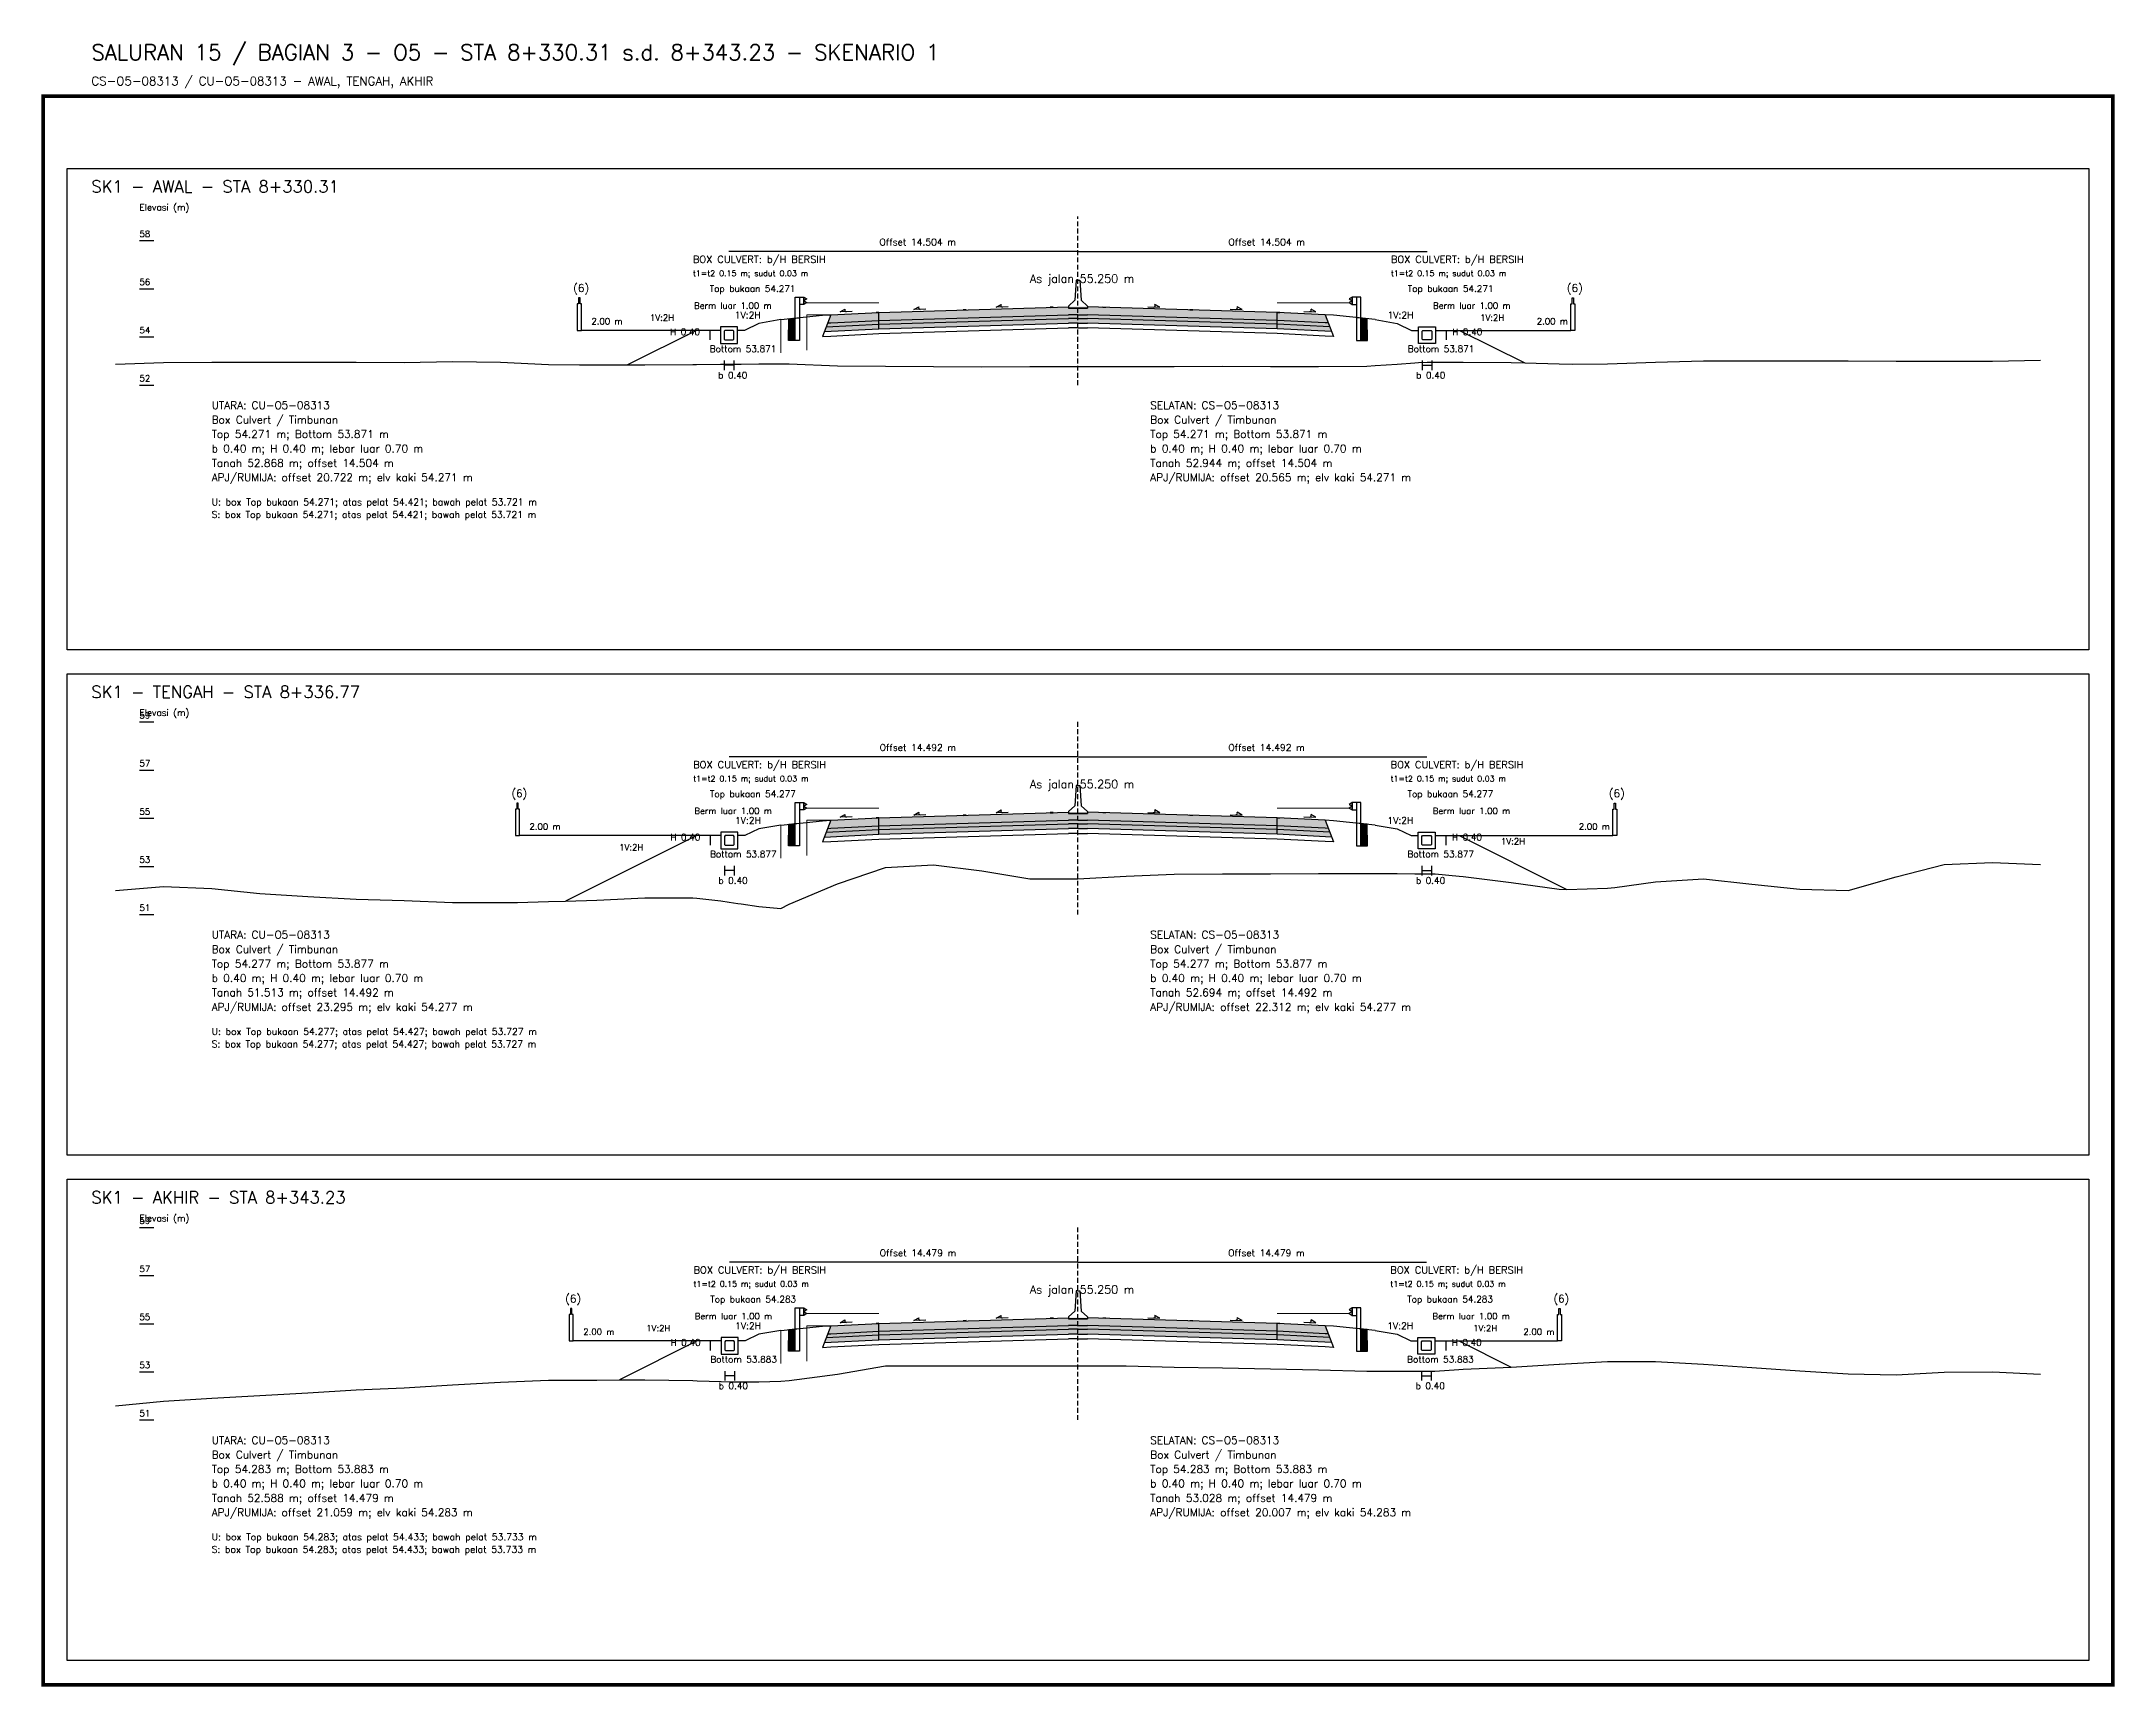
# Model space of a CAD drawing. Header units: metres. Extents: x -24715 to -24517, y 27498 to 30841.
# Drawn here: x -24714.7 to -24628.6, y 30054.3 to 30122.7 of the extents above; entities that cross this region are included whole.
import ezdxf

# ---------------------------------------------------------------- set-up
doc = ezdxf.new("R2010")
doc.units = ezdxf.units.M
doc.linetypes.add('PS_DASH', pattern=[0.3, 0.2, -0.1])
for name, color, linetype, lineweight in [('Dimensi', 230, 'Continuous', 20), ('GRS-ARSIR (HATCH)', 8, 'Continuous', 9), ('Guardrail', 20, 'Continuous', 30), ('HATCH - Beton ramping', 210, 'Continuous', 9), ('HATCH - LFA', 30, 'Continuous', 9), ('HATCH - Pavement', 50, 'Continuous', 9), ('Marka', 20, 'Continuous', 30), ('POT_ALL_GROUP', 2, 'Continuous', 70)]:
    doc.layers.add(name, color=color, linetype=linetype, lineweight=lineweight)
for name, color, linetype in [('POT_ALL_APJ', 2, 'Continuous'), ('POT_ALL_BORDER', 8, 'Continuous'), ('POT_ALL_BUILDING', 2, 'Continuous'), ('POT_ALL_CHANNEL1', 200, 'Continuous'), ('POT_ALL_DIM', 7, 'Continuous'), ('POT_ALL_GROUND', 1, 'Continuous'), ('POT_ALL_GUIDE', 8, 'Continuous'), ('POT_ALL_NOTE', 30, 'Continuous'), ('POT_ALL_ROAD', 4, 'Continuous')]:
    doc.layers.add(name, color=color, linetype=linetype)
doc.styles.get("Standard").update_dxf_attribs({"font": 'simplex.shx'})

msp = doc.modelspace()

# ---------------------------------------------------------------- texts
at = {"layer": 'POT_ALL_APJ'}
for s, height, p in [('(6)', 0.32, (-24692.62177, 30112.25232)), ('(6)', 0.32, (-24651.33399, 30112.25232)), ('2.00 m', 0.26, (-24691.87177, 30110.90232)), ('2.00 m', 0.26, (-24652.58399, 30110.90232)), ('(6)', 0.32, (-24695.19442, 30091.25848)), ('(6)', 0.32, (-24649.58728, 30091.25848)), ('2.00 m', 0.26, (-24694.44442, 30089.90848)), ('2.00 m', 0.26, (-24650.83728, 30089.90848)), ('(6)', 0.32, (-24692.95822, 30070.26464)), ('(6)', 0.32, (-24651.89232, 30070.26464)), ('2.00 m', 0.26, (-24692.20822, 30068.91464)), ('2.00 m', 0.26, (-24653.14232, 30068.91464))]:
    msp.add_text(s, height=height, dxfattribs=at).set_placement(p)
at = {"layer": 'POT_ALL_BUILDING'}
for s, height, p in [('BOX CULVERT: b/H BERSIH', 0.3, (-24687.65324, 30113.45232)), ('BOX CULVERT: b/H BERSIH', 0.3, (-24658.64554, 30113.45232)), ('t1=t2 0.15 m; sudut 0.03 m', 0.24, (-24687.65324, 30112.90232)), ('t1=t2 0.15 m; sudut 0.03 m', 0.24, (-24658.64554, 30112.90232)), ('BOX CULVERT: b/H BERSIH', 0.3, (-24687.64093, 30092.45848)), ('BOX CULVERT: b/H BERSIH', 0.3, (-24658.65786, 30092.45848)), ('t1=t2 0.15 m; sudut 0.03 m', 0.24, (-24687.64093, 30091.90848)), ('t1=t2 0.15 m; sudut 0.03 m', 0.24, (-24658.65786, 30091.90848)), ('BOX CULVERT: b/H BERSIH', 0.3, (-24687.62861, 30071.46464)), ('BOX CULVERT: b/H BERSIH', 0.3, (-24658.67018, 30071.46464)), ('t1=t2 0.15 m; sudut 0.03 m', 0.24, (-24687.62861, 30070.91464)), ('t1=t2 0.15 m; sudut 0.03 m', 0.24, (-24658.67018, 30070.91464))]:
    msp.add_text(s, height=height, dxfattribs=at).set_placement(p)
at = {"layer": 'POT_ALL_CHANNEL1'}
for s, height, p in [('Top bukaan 54.271', 0.27, (-24686.95324, 30112.25232)), ('Top bukaan 54.271', 0.27, (-24657.94554, 30112.25232)), ('Bottom 53.871', 0.27, (-24686.95324, 30109.75232)), ('Bottom 53.871', 0.27, (-24657.94554, 30109.75232)), ('UTARA: CU-O5-08313', 0.32, (-24707.64939, 30107.3816)), ('SELATAN: CS-O5-08313', 0.32, (-24668.64939, 30107.3816)), ('Top bukaan 54.277', 0.27, (-24686.94093, 30091.25848)), ('Top bukaan 54.277', 0.27, (-24657.95786, 30091.25848)), ('Bottom 53.877', 0.27, (-24686.94093, 30088.75848)), ('Bottom 53.877', 0.27, (-24657.95786, 30088.75848)), ('UTARA: CU-O5-08313', 0.32, (-24707.64939, 30085.3816)), ('SELATAN: CS-O5-08313', 0.32, (-24668.64939, 30085.3816)), ('Top bukaan 54.283', 0.27, (-24686.92861, 30070.26464)), ('Top bukaan 54.283', 0.27, (-24657.97018, 30070.26464)), ('Bottom 53.883', 0.27, (-24686.92861, 30067.76464)), ('Bottom 53.883', 0.27, (-24657.97018, 30067.76464)), ('UTARA: CU-O5-08313', 0.32, (-24707.64939, 30064.3816)), ('SELATAN: CS-O5-08313', 0.32, (-24668.64939, 30064.3816))]:
    msp.add_text(s, height=height, dxfattribs=at).set_placement(p)
at = {"layer": 'POT_ALL_DIM'}
for s, height, p in [('SK1 - AWAL - STA 8+330.31', 0.5, (-24712.64939, 30116.3816)), ('Elevasi (m)', 0.27, (-24710.64939, 30115.6316)), ('58', 0.26, (-24710.64939, 30114.5316)), ('Offset 14.504 m', 0.28, (-24679.90132, 30114.1816)), ('Offset 14.504 m', 0.28, (-24665.39747, 30114.1816)), ('As jalan 55.250 m', 0.34, (-24673.64939, 30112.6316)), ('56', 0.26, (-24710.64939, 30112.5316)), ('1V:2H', 0.26, (-24689.43751, 30111.05232)), ('Berm luar 1.00 m', 0.26, (-24687.60324, 30111.55232)), ('1V:2H', 0.28, (-24685.91128, 30111.1483)), ('1V:2H', 0.28, (-24658.78751, 30111.1483)), ('Berm luar 1.00 m', 0.26, (-24656.89554, 30111.55232)), ('1V:2H', 0.26, (-24654.93977, 30111.05232)), ('54', 0.26, (-24710.64939, 30110.5316)), ('H 0.40', 0.27, (-24688.60324, 30110.45232)), ('H 0.40', 0.27, (-24656.09554, 30110.45232)), ('52', 0.26, (-24710.64939, 30108.5316)), ('b 0.40', 0.27, (-24686.60324, 30108.65232)), ('b 0.40', 0.27, (-24657.59554, 30108.65232)), ('Box Culvert / Timbunan', 0.32, (-24707.64939, 30106.7816)), ('Box Culvert / Timbunan', 0.32, (-24668.64939, 30106.7816)), ('Top 54.271 m; Bottom 53.871 m', 0.32, (-24707.64939, 30106.1816)), ('Top 54.271 m; Bottom 53.871 m', 0.32, (-24668.64939, 30106.1816)), ('Tanah 52.868 m; offset 14.504 m', 0.32, (-24707.64939, 30104.9816)), ('b 0.40 m; H 0.40 m; lebar luar 0.70 m', 0.32, (-24707.64939, 30105.5816)), ('Tanah 52.944 m; offset 14.504 m', 0.32, (-24668.64939, 30104.9816)), ('b 0.40 m; H 0.40 m; lebar luar 0.70 m', 0.32, (-24668.64939, 30105.5816)), ('APJ/RUMIJA: offset 20.722 m; elv kaki 54.271 m', 0.32, (-24707.64939, 30104.3816)), ('APJ/RUMIJA: offset 20.565 m; elv kaki 54.271 m', 0.32, (-24668.64939, 30104.3816)), ('SK1 - TENGAH - STA 8+336.77', 0.5, (-24712.64939, 30095.3816)), ('59', 0.26, (-24710.64939, 30094.5316)), ('Elevasi (m)', 0.27, (-24710.64939, 30094.6316)), ('Offset 14.492 m', 0.28, (-24679.89516, 30093.1816)), ('Offset 14.492 m', 0.28, (-24665.40363, 30093.1816)), ('57', 0.26, (-24710.64939, 30092.5316)), ('As jalan 55.250 m', 0.34, (-24673.64939, 30091.6316)), ('55', 0.26, (-24710.64939, 30090.5316)), ('Berm luar 1.00 m', 0.26, (-24687.59093, 30090.55848)), ('Berm luar 1.00 m', 0.26, (-24656.90786, 30090.55848)), ('H 0.40', 0.27, (-24688.59093, 30089.45848)), ('1V:2H', 0.28, (-24685.90512, 30090.15138)), ('1V:2H', 0.28, (-24658.79367, 30090.15138)), ('H 0.40', 0.27, (-24656.10786, 30089.45848)), ('53', 0.26, (-24710.64939, 30088.5316)), ('1V:2H', 0.26, (-24690.71767, 30089.04512)), ('1V:2H', 0.26, (-24654.07257, 30089.29081)), ('b 0.40', 0.27, (-24686.59093, 30087.65848)), ('b 0.40', 0.27, (-24657.60786, 30087.65848)), ('51', 0.26, (-24710.64939, 30086.5316)), ('Top 54.277 m; Bottom 53.877 m', 0.32, (-24707.64939, 30084.1816)), ('Box Culvert / Timbunan', 0.32, (-24707.64939, 30084.7816)), ('Top 54.277 m; Bottom 53.877 m', 0.32, (-24668.64939, 30084.1816)), ('Box Culvert / Timbunan', 0.32, (-24668.64939, 30084.7816)), ('b 0.40 m; H 0.40 m; lebar luar 0.70 m', 0.32, (-24707.64939, 30083.5816)), ('b 0.40 m; H 0.40 m; lebar luar 0.70 m', 0.32, (-24668.64939, 30083.5816)), ('Tanah 51.513 m; offset 14.492 m', 0.32, (-24707.64939, 30082.9816)), ('APJ/RUMIJA: offset 23.295 m; elv kaki 54.277 m', 0.32, (-24707.64939, 30082.3816)), ('Tanah 52.694 m; offset 14.492 m', 0.32, (-24668.64939, 30082.9816)), ('APJ/RUMIJA: offset 22.312 m; elv kaki 54.277 m', 0.32, (-24668.64939, 30082.3816)), ('SK1 - AKHIR - STA 8+343.23', 0.5, (-24712.64939, 30074.3816)), ('59', 0.26, (-24710.64939, 30073.5316)), ('Elevasi (m)', 0.27, (-24710.64939, 30073.6316)), ('Offset 14.479 m', 0.28, (-24679.889, 30072.1816)), ('Offset 14.479 m', 0.28, (-24665.40979, 30072.1816)), ('57', 0.26, (-24710.64939, 30071.5316)), ('As jalan 55.250 m', 0.34, (-24673.64939, 30070.6316)), ('Berm luar 1.00 m', 0.26, (-24687.57861, 30069.56464)), ('Berm luar 1.00 m', 0.26, (-24656.92018, 30069.56464)), ('55', 0.26, (-24710.64939, 30069.5316)), ('1V:2H', 0.26, (-24689.59341, 30069.06464)), ('1V:2H', 0.28, (-24685.89896, 30069.15446)), ('1V:2H', 0.28, (-24658.79983, 30069.15446)), ('1V:2H', 0.26, (-24655.23125, 30069.06464)), ('H 0.40', 0.27, (-24688.57861, 30068.46464)), ('H 0.40', 0.27, (-24656.12018, 30068.46464)), ('53', 0.26, (-24710.64939, 30067.5316)), ('b 0.40', 0.27, (-24686.57861, 30066.66464)), ('b 0.40', 0.27, (-24657.62018, 30066.66464)), ('51', 0.26, (-24710.64939, 30065.5316)), ('Box Culvert / Timbunan', 0.32, (-24707.64939, 30063.7816)), ('Box Culvert / Timbunan', 0.32, (-24668.64939, 30063.7816)), ('Top 54.283 m; Bottom 53.883 m', 0.32, (-24707.64939, 30063.1816)), ('Top 54.283 m; Bottom 53.883 m', 0.32, (-24668.64939, 30063.1816)), ('Tanah 52.588 m; offset 14.479 m', 0.32, (-24707.64939, 30061.9816)), ('b 0.40 m; H 0.40 m; lebar luar 0.70 m', 0.32, (-24707.64939, 30062.5816)), ('Tanah 53.028 m; offset 14.479 m', 0.32, (-24668.64939, 30061.9816)), ('b 0.40 m; H 0.40 m; lebar luar 0.70 m', 0.32, (-24668.64939, 30062.5816)), ('APJ/RUMIJA: offset 21.059 m; elv kaki 54.283 m', 0.32, (-24707.64939, 30061.3816)), ('APJ/RUMIJA: offset 20.007 m; elv kaki 54.283 m', 0.32, (-24668.64939, 30061.3816))]:
    msp.add_text(s, height=height, dxfattribs=at).set_placement(p)
at = {"layer": 'POT_ALL_GROUP', "lineweight": 0}
for s, height, p in [('SALURAN 15 / BAGIAN 3 - O5 - STA 8+330.31 s.d. 8+343.23 - SKENARIO 1', 0.65, (-24712.64939, 30121.8816)), ('CS-O5-08313 / CU-O5-08313 - AWAL, TENGAH, AKHIR', 0.36, (-24712.64939, 30120.8316))]:
    msp.add_text(s, height=height, dxfattribs=at).set_placement(p)
at = {"layer": 'POT_ALL_NOTE'}
for s, p in [('U: box Top bukaan 54.271; atas pelat 54.421; bawah pelat 53.721 m', (-24707.64939, 30103.3816)), ('S: box Top bukaan 54.271; atas pelat 54.421; bawah pelat 53.721 m', (-24707.64939, 30102.8616)), ('S: box Top bukaan 54.277; atas pelat 54.427; bawah pelat 53.727 m', (-24707.64939, 30080.8616)), ('U: box Top bukaan 54.277; atas pelat 54.427; bawah pelat 53.727 m', (-24707.64939, 30081.3816)), ('U: box Top bukaan 54.283; atas pelat 54.433; bawah pelat 53.733 m', (-24707.64939, 30060.3816)), ('S: box Top bukaan 54.283; atas pelat 54.433; bawah pelat 53.733 m', (-24707.64939, 30059.8616))]:
    msp.add_text(s, height=0.28, dxfattribs=at).set_placement(p)

# ---------------------------------------------------------------- blocks, each defined once
blk = doc.blocks.new('JALAN_ASLI_TIPIKAL_2OKT_METER')
at = {"layer": 'Guardrail', "lineweight": 9}
h = blk.add_hatch(dxfattribs=at)
h.set_pattern_fill('JIS_LC_20', color=256, scale=0.002)
h.set_pattern_definition([(45, (-29.65569, -21.99233), (-0.02828427, 0.02828427), []), (45, (-29.65489, -21.99233), (-0.02828427, 0.02828427), [])])
h.paths.add_polyline_path([(-12.025, -1.394), (-11.753, -1.394), (-11.753, -0.471), (-12.018, -0.498)])
h = blk.add_hatch(dxfattribs=at)
h.set_pattern_fill('JIS_LC_20', color=256, scale=0.002)
h.set_pattern_definition([(45, (-29.40569, -21.99233), (-0.02828427, 0.02828427), []), (45, (-29.40489, -21.99233), (-0.02828427, 0.02828427), [])])
h.paths.add_polyline_path([(12.018, -0.498), (11.753, -0.471), (11.753, -1.394), (12.025, -1.394)])
at = {"layer": 'HATCH - Beton ramping'}
h = blk.add_hatch(dxfattribs=at)
h.set_pattern_fill('AR-CONC', color=256, scale=0.0005)
h.set_pattern_definition([(50, (-28.949556, -21.99233), (0.09109233, -0.00796954), [0.009525, -0.104775]), (355, (-28.94956, -21.99233), (-0.0176217, 0.09552842), [0.00762, -0.0838203]), (100.45144, (-28.941965, -21.992995), (0.07347062, 0.08755888), [0.008095, -0.08904512]), (46.1842, (-28.94956, -21.96693), (0.13553952, -0.02102116), [0.0142875, -0.1571625]), (96.63556, (-28.93826, -21.96868), (0.11870207, 0.12371306), [0.0121425, -0.1335678]), (351.18415, (-28.94956, -21.96693), (0.11870207, 0.12371306), [0.01143, -0.12572987]), (21, (-28.936856, -21.97328), (0.0758072, -0.0511326), [0.009525, -0.104775]), (326, (-28.93686, -21.97328), (0.03090101, 0.09209398), [0.00762, -0.08382]), (71.45144, (-28.93054, -21.97754), (0.1067082, 0.04096138), [0.008095, -0.08904497]), (37.5, (-28.949556, -21.99233), (0.001544302, 0.04227752), [0, -0.082804, 0, -0.08509, 0, -0.0841375]), (7.5, (-28.949556, -21.99233), (0.03340983, 0.05009029), [0, -0.048514, 0, -0.080899, 0, -0.0320675]), (327.5, (-28.977877, -21.99233), (0.067795298, -0.002864372), [0, -0.03175, 0, -0.09906, 0, -0.131445]), (317.5, (-28.990577, -21.99233), (0.07406459, 0.01271325), [0, -0.041275, 0, -0.065786, 0, -0.093345])])
h.paths.add_polyline_path([(-8.27, -0.566), (-10.401, -0.666), (-10.461, -0.826), (-8.27, -0.716)])
h.paths.add_polyline_path([(-0.4, -0.48), (0, -0.48), (0, -0.33), (-0.4, -0.33), (-8.27, -0.566), (-8.27, -0.716)])
h = blk.add_hatch(dxfattribs=at)
h.set_pattern_fill('AR-CONC', color=256, scale=0.0005)
h.set_pattern_definition([(50, (-28.699556, -21.99233), (0.09109233, -0.00796954), [0.009525, -0.104775]), (355, (-28.69956, -21.99233), (-0.01762171, 0.09552842), [0.00762, -0.0838203]), (100.45144, (-28.691965, -21.992995), (0.07347062, 0.08755888), [0.008095, -0.08904512]), (46.1842, (-28.69956, -21.96693), (0.13553952, -0.02102116), [0.0142875, -0.1571625]), (96.63556, (-28.68826, -21.96868), (0.11870207, 0.12371306), [0.0121425, -0.1335678]), (351.18415, (-28.69956, -21.96693), (0.11870207, 0.12371306), [0.01143, -0.12572987]), (21, (-28.686856, -21.97328), (0.0758072, -0.0511326), [0.009525, -0.104775]), (326, (-28.68686, -21.97328), (0.03090101, 0.09209398), [0.00762, -0.08382]), (71.45144, (-28.68054, -21.97754), (0.10670821, 0.04096138), [0.008095, -0.08904497]), (37.5, (-28.699556, -21.99233), (0.001544302, 0.04227752), [0, -0.082804, 0, -0.08509, 0, -0.0841375]), (7.5, (-28.699556, -21.99233), (0.03340983, 0.050090287), [0, -0.048514, 0, -0.080899, 0, -0.0320675]), (327.5, (-28.727877, -21.99233), (0.067795298, -0.002864372), [0, -0.03175, 0, -0.09906, 0, -0.131445]), (317.5, (-28.740577, -21.99233), (0.07406459, 0.012713246), [0, -0.041275, 0, -0.065786, 0, -0.093345])])
h.paths.add_polyline_path([(8.27, -0.566), (10.401, -0.666), (10.461, -0.826), (8.27, -0.716)])
h.paths.add_polyline_path([(0.4, -0.48), (0, -0.48), (0, -0.33), (0.4, -0.33), (8.27, -0.566), (8.27, -0.716)])
at = {"layer": 'HATCH - LFA'}
h = blk.add_hatch(dxfattribs=at)
h.set_pattern_fill('GRAVEL', color=256, scale=0.0075)
h.set_pattern_definition([(228.012788, (-28.812396, -21.801831), (-1.524, -1.7145), [0.0256291, -2.5372863]), (184.96974, (-28.829541, -21.820881), (2.2859999991, 0.1905000109), [0.04398035, -4.3540537]), (132.510447, (-28.873356, -21.824691), (1.9050000008, -2.0954999993), [0.0310111, -3.0701042]), (267.27369, (-28.947651, -21.872316), (0.1905000004, 3.81), [0.0400503, -3.9649828]), (292.833654, (-28.949556, -21.912321), (-0.9525, 2.286), [0.0392725, -3.8879856]), (357.27369, (-28.934316, -21.948516), (-3.81, 0.1905000004), [0.0400503, -3.9649828]), (37.69424, (-28.894311, -21.950421), (-2.4764999999, -1.9050000001), [0.0529645, -5.24348365]), (72.255328, (-28.852401, -21.918036), (1.3335000004, 4.1909999999), [0.050004, -4.95039425]), (121.429566, (-28.837161, -21.870411), (-1.5240000002, 2.4764999999), [0.040186, -3.9784159]), (175.23636, (-28.858116, -21.836121), (2.0955, -0.1905), [0.0458785, -2.2480453]), (222.397438, (-28.903836, -21.832311), (-2.2859999999, -2.0955000001), [0.05933084, -5.8737579]), (138.814075, (-28.759056, -21.874221), (-1.3335, 1.143), [0.0202503, -2.0047924]), (171.469234, (-28.774296, -21.860886), (2.4765, -0.3809999996), [0.03852615, -3.8140979]), (225, (-28.8124, -21.85517), (0, -0.1905), [0.0269407, -0.242467]), (203.19859, (-28.82573, -21.832311), (0.9525, 0.381), [0.0145081, -1.4362967]), (291.80141, (-28.839066, -21.838026), (-0.1905, 0.5715), [0.0205174, -1.0053565]), (30.96376, (-28.831446, -21.857076), (0.5715, 0.381), [0.033324, -1.0774724]), (161.56505, (-28.80287, -21.83993), (0.381, -0.1905), [0.0240965, -0.5783174]), (16.38954, (-28.949556, -21.838026), (1.905, 0.5715), [0.0337566, -3.341912]), (70.346176, (-28.917171, -21.828501), (-0.762, -2.0955), [0.0283199, -2.8036662]), (293.19859, (-28.80287, -21.801831), (-0.381, 0.9525), [0.029016, -1.4217888]), (343.61046, (-28.791441, -21.828501), (-1.905, 0.5715), [0.0337566, -3.341912]), (339.443955, (-28.949556, -21.956136), (-0.9525, 0.381), [0.0325526, -1.5950801]), (294.77514, (-28.919076, -21.967566), (-0.952500001, 2.0954999995), [0.0272754, -2.7002695]), (66.80141, (-28.800966, -21.992331), (0.381, 0.9525), [0.029016, -1.4217888]), (17.354025, (-28.789536, -21.965661), (-2.4765, -0.762), [0.0319337, -3.1614282]), (69.443955, (-28.89431, -21.992331), (-0.381, -0.9525), [0.0162763, -1.6113564]), (101.30993, (-28.812396, -21.99233), (-0.1905, 0.762), [0.0097136, -0.9616496]), (165.96376, (-28.8143, -21.982806), (0.5715, -0.1905), [0.0392725, -0.7461791]), (186.009006, (-28.852401, -21.973281), (1.905, 0.1905), [0.036395, -3.6031024]), (303.69007, (-28.831446, -21.87422), (-0.1905, 0.381), [0.0274743, -0.6593832]), (353.157227, (-28.816206, -21.897081), (3.2385, -0.3809999998), [0.0479668, -4.7487007]), (60.945396, (-28.76858, -21.902796), (-0.762, -1.3335), [0.0196131, -1.9417044]), (90, (-28.75906, -21.88565), (-0.1905, 0.1905), [0.01143, -0.17907]), (120.256437, (-28.856211, -21.967566), (0.762, -1.3335), [0.026465, -2.6200456]), (48.012787, (-28.869546, -21.944706), (1.524, 1.7145), [0.0512582, -2.5116572]), (0, (-28.83526, -21.9066), (0.1905, 0.1905), [0.04953, -0.14097]), (325.304846, (-28.785726, -21.906606), (1.9050000007, -1.333499999), [0.0301207, -2.9819488]), (254.0546, (-28.76096, -21.92375), (-0.1905, -0.762), [0.0277372, -1.3591238]), (207.645975, (-28.768581, -21.950421), (-3.6195000001, -1.9049999997), [0.0451609, -4.4709348]), (175.426079, (-28.808586, -21.971376), (-2.4765, 0.1905), [0.0477772, -4.7299385])])
h.paths.add_polyline_path([(-8.27, -0.716), (-10.461, -0.826), (-10.54, -1.03), (-8.27, -0.916)])
h.paths.add_polyline_path([(-0.4, -0.68), (0, -0.68), (0, -0.48), (-0.4, -0.48), (-8.27, -0.716), (-8.27, -0.916)])
h = blk.add_hatch(dxfattribs=at)
h.set_pattern_fill('GRAVEL', color=256, scale=0.0075)
h.set_pattern_definition([(228.012788, (-28.562396, -21.801831), (-1.524, -1.7145), [0.0256291, -2.5372863]), (184.96974, (-28.579541, -21.820881), (2.2859999991, 0.1905000109), [0.04398035, -4.3540537]), (132.510447, (-28.623356, -21.824691), (1.9050000008, -2.0954999993), [0.0310111, -3.0701042]), (267.27369, (-28.697651, -21.872316), (0.1905000004, 3.81), [0.04005034, -3.9649828]), (292.833654, (-28.699556, -21.912321), (-0.9525, 2.286), [0.0392725, -3.8879856]), (357.27369, (-28.684316, -21.948516), (-3.81, 0.1905000004), [0.04005034, -3.9649828]), (37.69424, (-28.644311, -21.950421), (-2.4764999999, -1.9050000001), [0.0529645, -5.24348365]), (72.255328, (-28.602401, -21.918036), (1.3335000004, 4.1909999999), [0.050004, -4.95039425]), (121.429566, (-28.587161, -21.870411), (-1.5240000002, 2.4764999999), [0.040186, -3.9784159]), (175.23636, (-28.608116, -21.836121), (2.0955, -0.1905000003), [0.0458785, -2.2480453]), (222.397438, (-28.653836, -21.832311), (-2.2859999999, -2.0955000001), [0.05933084, -5.87375794]), (138.814075, (-28.509056, -21.874221), (-1.3335, 1.143), [0.02025034, -2.0047924]), (171.469234, (-28.524296, -21.860886), (2.4765, -0.3809999996), [0.03852615, -3.8140979]), (225, (-28.5624, -21.85517), (0, -0.1905), [0.0269407, -0.242467]), (203.19859, (-28.57573, -21.832311), (0.9525, 0.381), [0.0145081, -1.4362967]), (291.80141, (-28.589066, -21.838026), (-0.1905, 0.5715), [0.0205174, -1.0053565]), (30.96376, (-28.581446, -21.857076), (0.5715, 0.381), [0.033324, -1.0774724]), (161.56505, (-28.55287, -21.83993), (0.381, -0.1905), [0.0240965, -0.57831736]), (16.38954, (-28.699556, -21.838026), (1.905, 0.5715), [0.0337566, -3.341912]), (70.346176, (-28.667171, -21.828501), (-0.762, -2.0955), [0.0283199, -2.8036662]), (293.19859, (-28.55287, -21.801831), (-0.381, 0.9525), [0.029016, -1.4217888]), (343.61046, (-28.541441, -21.828501), (-1.905, 0.5714999999), [0.0337566, -3.341912]), (339.443955, (-28.699556, -21.956136), (-0.9525, 0.381), [0.03255264, -1.5950801]), (294.77514, (-28.669076, -21.967566), (-0.952500001, 2.0954999995), [0.0272754, -2.7002695]), (66.80141, (-28.550966, -21.992331), (0.381, 0.9525), [0.029016, -1.4217888]), (17.354025, (-28.539536, -21.965661), (-2.4765, -0.7620000002), [0.0319337, -3.1614282]), (69.443955, (-28.64431, -21.992331), (-0.381, -0.9525), [0.0162763, -1.6113564]), (101.30993, (-28.562396, -21.99233), (-0.1905, 0.762), [0.0097136, -0.9616496]), (165.96376, (-28.5643, -21.982806), (0.5715, -0.1905), [0.0392725, -0.7461791]), (186.009006, (-28.602401, -21.973281), (1.905, 0.1905), [0.036395, -3.6031024]), (303.69007, (-28.581446, -21.87422), (-0.1905, 0.381), [0.0274743, -0.6593832]), (353.157227, (-28.566206, -21.897081), (3.2385, -0.3809999998), [0.04796676, -4.7487007]), (60.945396, (-28.51858, -21.902796), (-0.762, -1.3335), [0.0196131, -1.9417044]), (90, (-28.50906, -21.88565), (-0.1905, 0.1905), [0.01143, -0.17907]), (120.256437, (-28.606211, -21.967566), (0.762, -1.3335), [0.026465, -2.62004556]), (48.012787, (-28.619546, -21.944706), (1.524, 1.7145), [0.0512582, -2.5116572]), (0, (-28.58526, -21.9066), (0.1905, 0.1905), [0.04953, -0.14097]), (325.304846, (-28.535726, -21.906606), (1.9050000007, -1.333499999), [0.0301207, -2.98194875]), (254.054604, (-28.51096, -21.92375), (-0.1905, -0.762), [0.0277372, -1.35912375]), (207.645975, (-28.518581, -21.950421), (-3.6195000001, -1.9049999997), [0.0451609, -4.4709348]), (175.426079, (-28.558586, -21.971376), (-2.4765, 0.1905), [0.0477772, -4.7299385])])
h.paths.add_polyline_path([(8.27, -0.716), (10.461, -0.826), (10.54, -1.03), (8.27, -0.916)])
h.paths.add_polyline_path([(0.4, -0.68), (0, -0.68), (0, -0.48), (0.4, -0.48), (8.27, -0.716), (8.27, -0.916)])
at = {"layer": 'HATCH - Pavement'}
h = blk.add_hatch(dxfattribs=at)
h.set_pattern_fill('AR-CONC', color=256, scale=0.001)
h.set_pattern_definition([(50, (-89.43046, -52.62889), (0.18218467, -0.01593909), [0.01905, -0.20955]), (355, (-89.43046, -52.6289), (-0.03524342, 0.19105685), [0.01524, -0.1676406]), (100.45144, (-89.41528, -52.63022), (0.14694125, 0.17511775), [0.01619, -0.17809024]), (46.1842, (-89.43046, -52.5781), (0.27107904, -0.04204233), [0.028575, -0.314325]), (96.63556, (-89.40787, -52.5816), (0.23740413, 0.2474261), [0.024285, -0.2671356]), (351.18415, (-89.43046, -52.5781), (0.2374041, 0.2474261), [0.02286, -0.2514597]), (21, (-89.40506, -52.59079), (0.1516144, -0.1022652), [0.01905, -0.20955]), (326, (-89.40506, -52.5908), (0.06180203, 0.18418797), [0.01524, -0.16764]), (71.45144, (-89.39243, -52.59931), (0.21341642, 0.08192277), [0.01619, -0.17808994]), (37.5, (-89.43046, -52.62889), (0.003088603, 0.08455504), [0, -0.165608, 0, -0.17018, 0, -0.168275]), (7.5, (-89.43046, -52.62889), (0.06681966, 0.100180575), [0, -0.097028, 0, -0.161798, 0, -0.064135]), (327.5, (-89.4871, -52.62889), (0.135590595, -0.005728744), [0, -0.0635, 0, -0.19812, 0, -0.26289]), (317.5, (-89.5125, -52.62889), (0.14812918, 0.02542649), [0, -0.08255, 0, -0.131572, 0, -0.18669])])
h.paths.add_polyline_path([(-8.27, -0.236), (-10.27, -0.336), (-10.401, -0.673), (-10.27, -0.666), (-8.27, -0.566)])
h.paths.add_polyline_path([(-0.4, -0.33), (0, -0.33), (0, 0), (-0.4, 0), (-8.27, -0.236), (-8.27, -0.566)])
h = blk.add_hatch(dxfattribs=at)
h.set_pattern_fill('AR-CONC', color=256, scale=0.001)
h.set_pattern_definition([(50, (-89.18046, -52.62889), (0.18218467, -0.01593909), [0.01905, -0.20955]), (355, (-89.18046, -52.6289), (-0.03524342, 0.19105685), [0.01524, -0.16764058]), (100.45144, (-89.16528, -52.63022), (0.14694125, 0.17511775), [0.01619, -0.17809024]), (46.1842, (-89.18046, -52.5781), (0.27107904, -0.04204233), [0.028575, -0.314325]), (96.63556, (-89.15787, -52.5816), (0.23740413, 0.2474261), [0.024285, -0.2671356]), (351.18415, (-89.18046, -52.5781), (0.2374041, 0.2474261), [0.02286, -0.2514597]), (21, (-89.15506, -52.59079), (0.1516144, -0.1022652), [0.01905, -0.20955]), (326, (-89.15506, -52.5908), (0.06180203, 0.18418797), [0.01524, -0.16764]), (71.45144, (-89.14243, -52.59931), (0.21341642, 0.08192277), [0.01619, -0.17808994]), (37.5, (-89.18046, -52.62889), (0.003088603, 0.08455504), [0, -0.165608, 0, -0.17018, 0, -0.168275]), (7.5, (-89.18046, -52.62889), (0.06681966, 0.100180575), [0, -0.097028, 0, -0.161798, 0, -0.064135]), (327.5, (-89.2371, -52.62889), (0.135590595, -0.005728744), [0, -0.0635, 0, -0.19812, 0, -0.26289]), (317.5, (-89.2625, -52.62889), (0.14812918, 0.02542649), [0, -0.08255, 0, -0.131572, 0, -0.18669])])
h.paths.add_polyline_path([(8.27, -0.236), (10.27, -0.336), (10.401, -0.673), (10.27, -0.666), (8.27, -0.566)])
h.paths.add_polyline_path([(0.4, -0.33), (0, -0.33), (0, 0), (0.4, 0), (8.27, -0.236), (8.27, -0.566)])
at = {"layer": 'Marka'}
h = blk.add_hatch(color=256, dxfattribs=at)
h.dxf.hatch_style = 1
h.paths.add_polyline_path([(-8.27, -0.23), (-8.39, -0.236), (-8.39, -0.242), (-8.27, -0.236)])
h.paths.add_polyline_path([(-4.65, -0.122), (-4.77, -0.125), (-4.77, -0.131), (-4.65, -0.128)])
h.paths.add_polyline_path([(-1.03, -0.019), (-1.03, -0.013), (-1.15, -0.017), (-1.15, -0.023)])
h = blk.add_hatch(color=256, dxfattribs=at)
h.dxf.hatch_style = 1
h.paths.add_polyline_path([(8.27, -0.23), (8.39, -0.236), (8.39, -0.242), (8.27, -0.236)])
h.paths.add_polyline_path([(4.65, -0.122), (4.77, -0.125), (4.77, -0.131), (4.65, -0.128)])
h.paths.add_polyline_path([(1.03, -0.019), (1.03, -0.013), (1.15, -0.017), (1.15, -0.023)])
for p, q in [((-8.27, -0.236), (-0.4, 0)), ((8.27, -0.236), (0.4, 0)), ((-12.353, -0.533), (-10.622, -0.354)), ((-10.27, -0.336), (-10.62, -1.234)), ((-10.62, -0.354), (-10.27, -0.336)), ((-10.461, -0.826), (-8.27, -0.716)), ((-10.401, -0.673), (-10.27, -0.666)), ((-10.27, -0.336), (-8.27, -0.236)), ((-10.27, -0.666), (-8.27, -0.566)), ((-8.27, -0.916), (-8.27, -0.236)), ((-8.27, -0.566), (-0.4, -0.33)), ((-8.27, -0.716), (-0.4, -0.48)), ((-8.27, -0.916), (-0.4, -0.68)), ((0, -0.05), (-0.4, -0.05)), ((0, -0.33), (-0.4, -0.33)), ((0, -0.48), (-0.4, -0.48)), ((0, -0.68), (-0.4, -0.68)), ((0, -0.05), (0.4, -0.05)), ((0, -0.33), (0.4, -0.33)), ((0, -0.48), (0.4, -0.48)), ((0, -0.68), (0.4, -0.68)), ((8.27, -0.566), (0.4, -0.33)), ((8.27, -0.716), (0.4, -0.48)), ((8.27, -0.916), (0.4, -0.68)), ((8.27, -0.916), (8.27, -0.236)), ((10.27, -0.336), (8.27, -0.236)), ((10.27, -0.666), (8.27, -0.566)), ((10.461, -0.826), (8.27, -0.716)), ((10.27, -0.336), (10.62, -1.234)), ((10.62, -0.354), (10.27, -0.336)), ((10.401, -0.673), (10.27, -0.666)), ((12.353, -0.533), (10.622, -0.354)), ((-10.62, -1.234), (-10.27, -1.216)), ((-10.54, -1.03), (-8.27, -0.916)), ((-10.27, -1.216), (-8.27, -1.116)), ((-8.27, -1.116), (-0.4, -0.88)), ((0, -0.88), (-0.4, -0.88)), ((0, -0.88), (0.4, -0.88)), ((8.27, -1.116), (0.4, -0.88)), ((10.54, -1.03), (8.27, -0.916)), ((10.27, -1.216), (8.27, -1.116)), ((10.62, -1.234), (10.27, -1.216))]:
    blk.add_line(p, q)
for points in [[(0, 1.11), (-0.075, 1.11), (-0.125, 0.27), (-0.4, 0.03), (-0.4, -0.05), (0, -0.05)], [(0, 1.11), (0.075, 1.11), (0.125, 0.27), (0.4, 0.03), (0.4, -0.05), (0, -0.05)], [(-6.818, -0.116), (-6.616, 0)], [(-3.401, -0.02), (-3.199, 0.096)], [(3.401, -0.02), (3.199, 0.096)], [(6.818, -0.116), (6.616, 0)], [(-9.887, -0.208), (-9.686, -0.092)], [(-9.387, -0.193), (-9.887, -0.208)], [(-6.318, -0.101), (-6.818, -0.116)], [(-2.901, -0.005), (-3.401, -0.02)], [(2.901, -0.005), (3.401, -0.02)], [(6.318, -0.101), (6.818, -0.116)], [(9.387, -0.193), (9.887, -0.208)], [(9.887, -0.208), (9.686, -0.092)]]:
    blk.add_lwpolyline(points)
for centre, start, end in [((-6.556, -0.037), 148.28164, 271.71836), ((-3.139, 0.059), 148.28164, 271.71836), ((3.139, 0.059), 268.28164, 31.71836), ((6.556, -0.037), 268.28164, 31.71836), ((-9.625, -0.129), 148.28164, 271.71836), ((9.625, -0.129), 268.28164, 31.71836)]:
    blk.add_arc(centre, 0.0711, start, end)
at = {"layer": 'Dimensi'}
for p, q in [((-8.27, 0.168), (-11.27, 0.168)), ((8.27, 0.168), (11.27, 0.168))]:
    blk.add_line(p, q, dxfattribs=at)
at = {"layer": 'GRS-ARSIR (HATCH)'}
for p, q in [((-12.353, -0.533), (-12.353, -1.909)), ((-11.27, -0.336), (-11.27, -1.803)), ((-10.27, -0.336), (-11.27, -0.336))]:
    blk.add_line(p, q, dxfattribs=at)
at = {"layer": 'Guardrail'}
for points in [[(-11.753, -1.394), (-11.753, 0.406), (-11.575, 0.406), (-11.575, -1.394), (-11.753, -1.394)], [(-11.575, 0.406), (-11.397, 0.406), (-11.397, 0.094), (-11.575, 0.094)], [(-11.397, 0.25), (-11.397, 0.406), (-11.262, 0.328), (-11.397, 0.25)], [(-11.397, 0.094), (-11.397, 0.25), (-11.262, 0.172), (-11.397, 0.094)], [(11.397, 0.25), (11.397, 0.406), (11.262, 0.328), (11.397, 0.25)], [(11.397, 0.094), (11.397, 0.25), (11.262, 0.172), (11.397, 0.094)], [(11.575, 0.406), (11.397, 0.406), (11.397, 0.094), (11.575, 0.094)], [(11.753, -1.394), (11.753, 0.406), (11.575, 0.406), (11.575, -1.394), (11.753, -1.394)], [(-11.575, -1.394), (-12.025, -1.394), (-12.018, -0.498), (-11.568, -0.453), (-11.575, -1.394)], [(11.575, -1.394), (12.025, -1.394), (12.018, -0.498), (11.568, -0.453), (11.575, -1.394)]]:
    blk.add_lwpolyline(points, dxfattribs=at)
at = {"layer": 'Marka'}
for points in [[(-8.39, -0.242), (-8.27, -0.236), (-8.27, -0.23), (-8.39, -0.236), (-8.39, -0.242)], [(8.39, -0.242), (8.27, -0.236), (8.27, -0.23), (8.39, -0.236), (8.39, -0.242)]]:
    blk.add_lwpolyline(points, dxfattribs=at)
for points in [[(-4.65, -0.122), (-4.77, -0.125), (-4.77, -0.131), (-4.65, -0.128)], [(-1.03, -0.013), (-1.15, -0.017), (-1.15, -0.023), (-1.03, -0.019)], [(1.03, -0.013), (1.15, -0.017), (1.15, -0.023), (1.03, -0.019)], [(4.65, -0.122), (4.77, -0.125), (4.77, -0.131), (4.65, -0.128)]]:
    blk.add_lwpolyline(points, close=True, dxfattribs=at)

# ---------------------------------------------------------------- linework, layer by layer
at = {"layer": 'POT_ALL_APJ', "linetype": 'Continuous'}
for points in [[(-24692.45677, 30111.75673), (-24692.45677, 30110.65232), (-24692.28677, 30110.65232), (-24692.28677, 30111.75673), (-24692.34177, 30111.75673), (-24692.34177, 30112.00673), (-24692.37177, 30112.00673), (-24692.40177, 30112.00673), (-24692.40177, 30111.75673), (-24692.45677, 30111.75673)], [(-24650.99899, 30111.75673), (-24650.99899, 30110.65232), (-24651.16899, 30110.65232), (-24651.16899, 30111.75673), (-24651.11399, 30111.75673), (-24651.11399, 30112.00673), (-24651.08399, 30112.00673), (-24651.05399, 30112.00673), (-24651.05399, 30111.75673), (-24650.99899, 30111.75673)], [(-24687.50324, 30110.65232), (-24692.28677, 30110.65232)], [(-24655.79554, 30110.65232), (-24651.16899, 30110.65232)], [(-24695.02942, 30090.76289), (-24695.02942, 30089.65848), (-24694.85942, 30089.65848), (-24694.85942, 30090.76289), (-24694.91442, 30090.76289), (-24694.91442, 30091.01289), (-24694.94442, 30091.01289), (-24694.97442, 30091.01289), (-24694.97442, 30090.76289), (-24695.02942, 30090.76289)], [(-24649.25228, 30090.76289), (-24649.25228, 30089.65848), (-24649.42228, 30089.65848), (-24649.42228, 30090.76289), (-24649.36728, 30090.76289), (-24649.36728, 30091.01289), (-24649.33728, 30091.01289), (-24649.30728, 30091.01289), (-24649.30728, 30090.76289), (-24649.25228, 30090.76289)], [(-24687.49093, 30089.65848), (-24694.85942, 30089.65848)], [(-24655.80786, 30089.65848), (-24649.42228, 30089.65848)], [(-24692.79322, 30069.76905), (-24692.79322, 30068.66464), (-24692.62322, 30068.66464), (-24692.62322, 30069.76905), (-24692.67822, 30069.76905), (-24692.67822, 30070.01905), (-24692.70822, 30070.01905), (-24692.73822, 30070.01905), (-24692.73822, 30069.76905), (-24692.79322, 30069.76905)], [(-24651.55732, 30069.76905), (-24651.55732, 30068.66464), (-24651.72732, 30068.66464), (-24651.72732, 30069.76905), (-24651.67232, 30069.76905), (-24651.67232, 30070.01905), (-24651.64232, 30070.01905), (-24651.61232, 30070.01905), (-24651.61232, 30069.76905), (-24651.55732, 30069.76905)], [(-24687.47861, 30068.66464), (-24692.62322, 30068.66464)], [(-24655.82018, 30068.66464), (-24651.72732, 30068.66464)]]:
    msp.add_lwpolyline(points, dxfattribs=at)
at = {"layer": 'POT_ALL_BORDER', "linetype": 'Continuous'}
for points in [[(-24713.64939, 30117.3816), (-24629.64939, 30117.3816), (-24629.64939, 30097.3816), (-24713.64939, 30097.3816), (-24713.64939, 30117.3816)], [(-24713.64939, 30096.3816), (-24629.64939, 30096.3816), (-24629.64939, 30076.3816), (-24713.64939, 30076.3816), (-24713.64939, 30096.3816)], [(-24713.64939, 30075.3816), (-24629.64939, 30075.3816), (-24629.64939, 30055.3816), (-24713.64939, 30055.3816), (-24713.64939, 30075.3816)]]:
    msp.add_lwpolyline(points, dxfattribs=at)
at = {"layer": 'POT_ALL_BUILDING', "linetype": 'Continuous'}
for points in [[(-24685.80324, 30110.80232), (-24686.50324, 30110.80232), (-24686.50324, 30110.10232), (-24685.80324, 30110.10232), (-24685.80324, 30110.80232)], [(-24685.98324, 30110.65232), (-24686.32324, 30110.65232), (-24686.35324, 30110.62232), (-24686.35324, 30110.28232), (-24686.32324, 30110.25232), (-24685.98324, 30110.25232), (-24685.95324, 30110.28232), (-24685.95324, 30110.62232), (-24685.98324, 30110.65232)], [(-24657.49554, 30110.80232), (-24656.79554, 30110.80232), (-24656.79554, 30110.10232), (-24657.49554, 30110.10232), (-24657.49554, 30110.80232)], [(-24657.31554, 30110.65232), (-24656.97554, 30110.65232), (-24656.94554, 30110.62232), (-24656.94554, 30110.28232), (-24656.97554, 30110.25232), (-24657.31554, 30110.25232), (-24657.34554, 30110.28232), (-24657.34554, 30110.62232), (-24657.31554, 30110.65232)], [(-24685.79093, 30089.80848), (-24686.49093, 30089.80848), (-24686.49093, 30089.10848), (-24685.79093, 30089.10848), (-24685.79093, 30089.80848)], [(-24685.97093, 30089.65848), (-24686.31093, 30089.65848), (-24686.34093, 30089.62848), (-24686.34093, 30089.28848), (-24686.31093, 30089.25848), (-24685.97093, 30089.25848), (-24685.94093, 30089.28848), (-24685.94093, 30089.62848), (-24685.97093, 30089.65848)], [(-24657.50786, 30089.80848), (-24656.80786, 30089.80848), (-24656.80786, 30089.10848), (-24657.50786, 30089.10848), (-24657.50786, 30089.80848)], [(-24657.32786, 30089.65848), (-24656.98786, 30089.65848), (-24656.95786, 30089.62848), (-24656.95786, 30089.28848), (-24656.98786, 30089.25848), (-24657.32786, 30089.25848), (-24657.35786, 30089.28848), (-24657.35786, 30089.62848), (-24657.32786, 30089.65848)], [(-24685.77861, 30068.81464), (-24686.47861, 30068.81464), (-24686.47861, 30068.11464), (-24685.77861, 30068.11464), (-24685.77861, 30068.81464)], [(-24685.95861, 30068.66464), (-24686.29861, 30068.66464), (-24686.32861, 30068.63464), (-24686.32861, 30068.29464), (-24686.29861, 30068.26464), (-24685.95861, 30068.26464), (-24685.92861, 30068.29464), (-24685.92861, 30068.63464), (-24685.95861, 30068.66464)], [(-24657.52018, 30068.81464), (-24656.82018, 30068.81464), (-24656.82018, 30068.11464), (-24657.52018, 30068.11464), (-24657.52018, 30068.81464)], [(-24657.34018, 30068.66464), (-24657.00018, 30068.66464), (-24656.97018, 30068.63464), (-24656.97018, 30068.29464), (-24657.00018, 30068.26464), (-24657.34018, 30068.26464), (-24657.37018, 30068.29464), (-24657.37018, 30068.63464), (-24657.34018, 30068.66464)]]:
    msp.add_lwpolyline(points, dxfattribs=at)
at = {"layer": 'POT_ALL_DIM', "linetype": 'Continuous'}
for points in [[(-24671.64939, 30113.9316), (-24686.15324, 30113.9316)], [(-24671.64939, 30113.9316), (-24657.14554, 30113.9316)], [(-24686.95324, 30110.65232), (-24686.95324, 30110.25232)], [(-24656.34554, 30110.65232), (-24656.34554, 30110.25232)], [(-24686.35324, 30109.40232), (-24686.35324, 30109.00232)], [(-24685.95324, 30109.20232), (-24686.35324, 30109.20232)], [(-24685.95324, 30109.40232), (-24685.95324, 30109.00232)], [(-24657.34554, 30109.40232), (-24657.34554, 30109.00232)], [(-24657.34554, 30109.20232), (-24656.94554, 30109.20232)], [(-24656.94554, 30109.40232), (-24656.94554, 30109.00232)], [(-24671.64939, 30092.9316), (-24686.14093, 30092.9316)], [(-24671.64939, 30092.9316), (-24657.15786, 30092.9316)], [(-24686.94093, 30089.65848), (-24686.94093, 30089.25848)], [(-24656.35786, 30089.65848), (-24656.35786, 30089.25848)], [(-24686.34093, 30088.40848), (-24686.34093, 30088.00848)], [(-24685.94093, 30088.20848), (-24686.34093, 30088.20848)], [(-24685.94093, 30088.40848), (-24685.94093, 30088.00848)], [(-24657.35786, 30088.40848), (-24657.35786, 30088.00848)], [(-24657.35786, 30088.20848), (-24656.95786, 30088.20848)], [(-24656.95786, 30088.40848), (-24656.95786, 30088.00848)], [(-24671.64939, 30071.9316), (-24686.12861, 30071.9316)], [(-24671.64939, 30071.9316), (-24657.17018, 30071.9316)], [(-24686.92861, 30068.66464), (-24686.92861, 30068.26464)], [(-24656.37018, 30068.66464), (-24656.37018, 30068.26464)], [(-24686.32861, 30067.41464), (-24686.32861, 30067.01464)], [(-24685.92861, 30067.21464), (-24686.32861, 30067.21464)], [(-24685.92861, 30067.41464), (-24685.92861, 30067.01464)], [(-24657.37018, 30067.41464), (-24657.37018, 30067.01464)], [(-24657.37018, 30067.21464), (-24656.97018, 30067.21464)], [(-24656.97018, 30067.41464), (-24656.97018, 30067.01464)]]:
    msp.add_lwpolyline(points, dxfattribs=at)
at = {"layer": 'POT_ALL_GROUND', "linetype": 'Continuous'}
for points in [[(-24711.64939, 30109.25148), (-24709.64939, 30109.32418), (-24707.64939, 30109.33739), (-24705.64939, 30109.33662), (-24703.64939, 30109.33086), (-24701.64939, 30109.3251), (-24699.64939, 30109.31934), (-24697.64939, 30109.36033), (-24695.64939, 30109.32697), (-24693.64939, 30109.23905), (-24692.37177, 30109.21688), (-24691.64939, 30109.21676), (-24690.37177, 30109.21802), (-24689.64939, 30109.22335), (-24687.64939, 30109.23811), (-24687.50324, 30109.23919), (-24686.50324, 30109.24656), (-24686.15324, 30109.24915), (-24685.80324, 30109.25173), (-24685.64939, 30109.25287), (-24684.91931, 30109.25825), (-24684.00267, 30109.26502), (-24683.64939, 30109.26763), (-24681.64939, 30109.18336), (-24679.64939, 30109.16225), (-24677.64939, 30109.14982), (-24675.64939, 30109.14324), (-24673.64939, 30109.15774), (-24671.64939, 30109.15268), (-24669.64939, 30109.14775), (-24667.64939, 30109.1546), (-24665.64939, 30109.16617), (-24663.64939, 30109.15321), (-24661.64939, 30109.15223), (-24659.64939, 30109.1617), (-24659.29612, 30109.18715), (-24658.37948, 30109.25318), (-24657.64939, 30109.30578), (-24657.49554, 30109.31686), (-24657.14554, 30109.32591), (-24656.79554, 30109.32619), (-24655.79554, 30109.33773), (-24655.64939, 30109.33614), (-24653.64939, 30109.31147), (-24653.08399, 30109.29656), (-24651.64939, 30109.26107), (-24651.08399, 30109.25426), (-24649.64939, 30109.25539), (-24647.64939, 30109.33484), (-24645.64939, 30109.38228), (-24643.64939, 30109.38326), (-24641.64939, 30109.38358), (-24639.64939, 30109.38169), (-24637.64939, 30109.36741), (-24635.64939, 30109.36908), (-24633.64939, 30109.37923), (-24631.64939, 30109.41145)], [(-24711.64939, 30087.38609), (-24709.64939, 30087.54141), (-24707.64939, 30087.4639), (-24705.64939, 30087.26029), (-24703.64939, 30087.12497), (-24701.64939, 30087.01918), (-24699.64939, 30086.95881), (-24697.64939, 30086.8816), (-24695.64939, 30086.8816), (-24694.94442, 30086.8816), (-24693.64939, 30086.92071), (-24692.94442, 30086.93176), (-24691.64939, 30086.98039), (-24689.64939, 30087.07634), (-24687.64939, 30087.07068), (-24687.49093, 30087.05511), (-24686.49093, 30086.95009), (-24686.14093, 30086.89415), (-24685.79093, 30086.84122), (-24685.64939, 30086.82016), (-24684.91931, 30086.71155), (-24684.00267, 30086.63842), (-24683.64939, 30086.81061), (-24681.64939, 30087.65251), (-24679.64939, 30088.32941), (-24677.64939, 30088.44021), (-24675.64939, 30088.19749), (-24673.64939, 30087.86247), (-24671.64939, 30087.85877), (-24669.64939, 30087.97431), (-24667.64939, 30088.05715), (-24665.64939, 30088.06961), (-24663.64939, 30088.07562), (-24661.64939, 30088.08163), (-24659.64939, 30088.08764), (-24659.29612, 30088.08646), (-24658.37948, 30088.08243), (-24657.64939, 30088.07809), (-24657.50786, 30088.07725), (-24657.15786, 30088.07517), (-24656.80786, 30088.06903), (-24655.80786, 30087.97333), (-24655.64939, 30087.9584), (-24653.64939, 30087.71107), (-24651.64939, 30087.43404), (-24651.33728, 30087.42314), (-24649.64939, 30087.47641), (-24649.33728, 30087.50999), (-24647.64939, 30087.73812), (-24645.64939, 30087.86408), (-24643.64939, 30087.64661), (-24641.64939, 30087.43802), (-24639.64939, 30087.3816), (-24637.64939, 30087.9505), (-24635.64939, 30088.45637), (-24633.64939, 30088.54072), (-24631.64939, 30088.46052)], [(-24711.64939, 30065.96801), (-24709.64939, 30066.16591), (-24707.64939, 30066.28778), (-24705.64939, 30066.3919), (-24703.64939, 30066.50714), (-24701.64939, 30066.63741), (-24699.64939, 30066.72273), (-24697.64939, 30066.8397), (-24695.64939, 30066.95161), (-24693.64939, 30067.03702), (-24692.70822, 30067.03649), (-24691.64939, 30067.0365), (-24690.70822, 30067.04988), (-24689.64939, 30067.04743), (-24687.64939, 30067.0158), (-24687.47861, 30067.01226), (-24686.47861, 30066.98275), (-24686.12861, 30066.97003), (-24685.77861, 30066.96576), (-24685.64939, 30066.96418), (-24684.91931, 30066.96295), (-24684.00267, 30066.99183), (-24683.64939, 30067.01815), (-24681.64939, 30067.27912), (-24679.64939, 30067.6316), (-24677.64939, 30067.6316), (-24675.64939, 30067.6316), (-24673.64939, 30067.6316), (-24671.64939, 30067.6316), (-24669.64939, 30067.6316), (-24667.64939, 30067.5691), (-24665.64939, 30067.54563), (-24663.64939, 30067.50662), (-24661.64939, 30067.46015), (-24659.64939, 30067.40917), (-24659.29612, 30067.40651), (-24658.37948, 30067.40356), (-24657.64939, 30067.40304), (-24657.52018, 30067.40481), (-24657.17018, 30067.40961), (-24656.82018, 30067.41441), (-24655.82018, 30067.48247), (-24655.64939, 30067.4946), (-24653.64939, 30067.57518), (-24653.64232, 30067.57574), (-24651.64939, 30067.6968), (-24651.64232, 30067.69724), (-24649.64939, 30067.81083), (-24647.64939, 30067.81472), (-24645.64939, 30067.69861), (-24643.64939, 30067.56035), (-24641.64939, 30067.42184), (-24639.64939, 30067.29213), (-24637.64939, 30067.25663), (-24635.64939, 30067.36352), (-24633.64939, 30067.38276), (-24631.64939, 30067.28835)]]:
    msp.add_lwpolyline(points, dxfattribs=at)
at = {"layer": 'POT_ALL_GROUP', "linetype": 'Continuous', "lineweight": 70, "const_width": 0.15}
msp.add_lwpolyline([(-24714.64939, 30120.3816), (-24628.64939, 30120.3816), (-24628.64939, 30054.3816), (-24714.64939, 30054.3816), (-24714.64939, 30120.3816)], dxfattribs=at)
at = {"layer": 'POT_ALL_GUIDE', "linetype": 'PS_DASH'}
for points in [[(-24671.64939, 30108.3816), (-24671.64939, 30115.3816)], [(-24671.64939, 30086.3816), (-24671.64939, 30094.3816)], [(-24671.64939, 30065.3816), (-24671.64939, 30073.3816)]]:
    msp.add_lwpolyline(points, dxfattribs=at)
at = {"layer": 'POT_ALL_GUIDE', "linetype": 'Continuous'}
for points in [[(-24710.64939, 30114.3816), (-24710.04939, 30114.3816)], [(-24710.64939, 30112.3816), (-24710.04939, 30112.3816)], [(-24710.64939, 30110.3816), (-24710.04939, 30110.3816)], [(-24710.64939, 30108.3816), (-24710.04939, 30108.3816)], [(-24710.64939, 30094.3816), (-24710.04939, 30094.3816)], [(-24710.64939, 30092.3816), (-24710.04939, 30092.3816)], [(-24710.64939, 30090.3816), (-24710.04939, 30090.3816)], [(-24710.64939, 30088.3816), (-24710.04939, 30088.3816)], [(-24710.64939, 30086.3816), (-24710.04939, 30086.3816)], [(-24710.64939, 30073.3816), (-24710.04939, 30073.3816)], [(-24710.64939, 30071.3816), (-24710.04939, 30071.3816)], [(-24710.64939, 30069.3816), (-24710.04939, 30069.3816)], [(-24710.64939, 30067.3816), (-24710.04939, 30067.3816)], [(-24710.64939, 30065.3816), (-24710.04939, 30065.3816)]]:
    msp.add_lwpolyline(points, dxfattribs=at)
at = {"layer": 'POT_ALL_ROAD', "linetype": 'Continuous'}
for points in [[(-24687.50324, 30110.65232), (-24690.37177, 30109.21802)], [(-24686.50324, 30110.65232), (-24687.50324, 30110.65232)], [(-24684.00267, 30111.09821), (-24684.91931, 30110.94428), (-24685.50324, 30110.65232), (-24685.80324, 30110.65232)], [(-24659.29612, 30111.09821), (-24658.37948, 30110.94428), (-24657.79554, 30110.65232), (-24657.49554, 30110.65232)], [(-24656.79554, 30110.65232), (-24655.79554, 30110.65232)], [(-24655.79554, 30110.65232), (-24653.08399, 30109.29656)], [(-24687.49093, 30089.65848), (-24692.94442, 30086.93176)], [(-24686.49093, 30089.65848), (-24687.49093, 30089.65848)], [(-24684.00267, 30090.09821), (-24684.91931, 30089.94428), (-24685.49093, 30089.65848), (-24685.79093, 30089.65848)], [(-24659.29612, 30090.09821), (-24658.37948, 30089.94428), (-24657.80786, 30089.65848), (-24657.50786, 30089.65848)], [(-24656.80786, 30089.65848), (-24655.80786, 30089.65848)], [(-24655.80786, 30089.65848), (-24651.33728, 30087.42314)], [(-24684.00267, 30069.09821), (-24684.91931, 30068.94428), (-24685.47861, 30068.66464), (-24685.77861, 30068.66464)], [(-24659.29612, 30069.09821), (-24658.37948, 30068.94428), (-24657.82018, 30068.66464), (-24657.52018, 30068.66464)], [(-24687.47861, 30068.66464), (-24690.70822, 30067.04988)], [(-24686.47861, 30068.66464), (-24687.47861, 30068.66464)], [(-24656.82018, 30068.66464), (-24655.82018, 30068.66464)], [(-24655.82018, 30068.66464), (-24653.64232, 30067.57574)]]:
    msp.add_lwpolyline(points, dxfattribs=at)

# ---------------------------------------------------------------- block references
at = {"layer": 'POT_ALL_ROAD'}
for p in [(-24671.64939, 30111.6316), (-24671.64939, 30090.6316), (-24671.64939, 30069.6316)]:
    msp.add_blockref('JALAN_ASLI_TIPIKAL_2OKT_METER', p, dxfattribs=at)

msp.set_redraw_order([(e.dxf.handle, doc.entitydb.next_handle()) for e in msp.query("TEXT MTEXT ATTDEF DIMENSION ARC_DIMENSION")])  # texts and dimensions are drawn at this point

doc.saveas('drawing.dxf')
